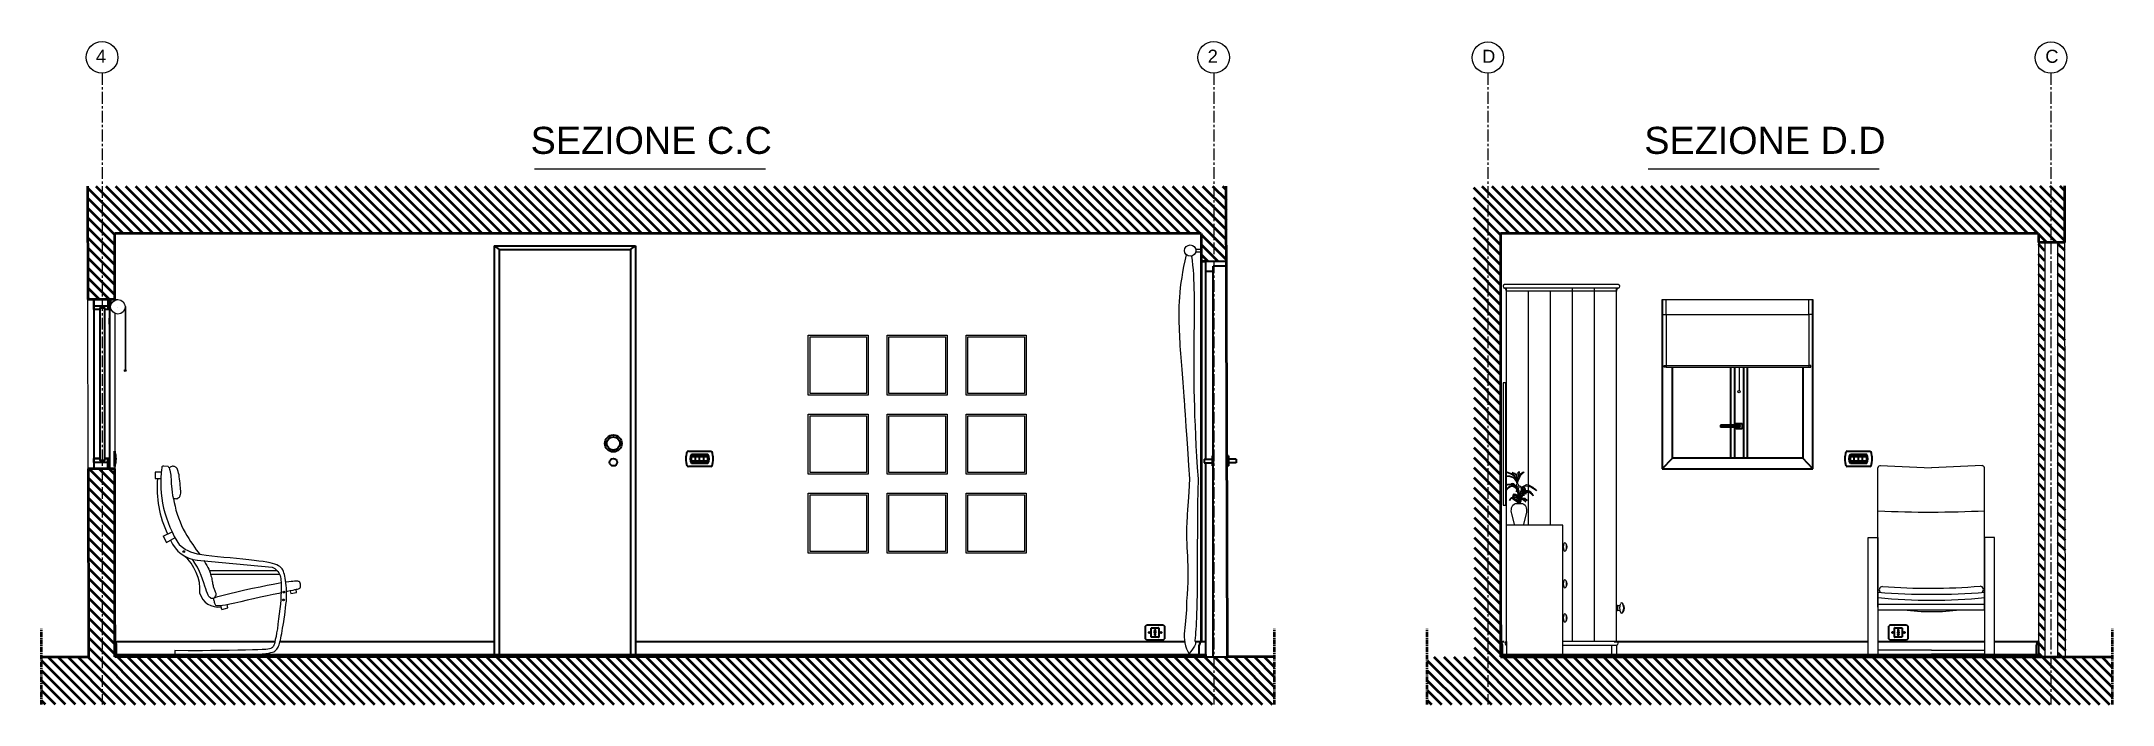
# Model space of a CAD drawing. Header units: inches. Extents: x 5820 to 9019, y 1381 to 2716.
# Drawn here: x 7918 to 9019, y 2363 to 2716 of the extents above; entities that cross this region are included whole.
import ezdxf

# ---------------------------------------------------------------- set-up
doc = ezdxf.new("R2010")
doc.units = ezdxf.units.IN
doc.header["$MEASUREMENT"] = 0
doc.linetypes.add('CENTERX2', pattern=[4, 2.5, -0.5, 0.5, -0.5])
for name, color, linetype, lineweight in [('A-DOOR-FULL', 4, 'Continuous', 25), ('A-FURN', 9, 'Continuous', 18), ('A-GLAZ-FULL', 140, 'Continuous', 25), ('A-WALL-FULL', 7, 'Continuous', 35), ('G-ANNO-DIM', 3, 'Continuous', 18)]:
    doc.layers.add(name, color=color, linetype=linetype, lineweight=lineweight)
doc.layers.add('ACCESSORI', color=2, linetype='Continuous')
doc.layers.add('PAVIMENTAZIONE', color=1, linetype='Continuous')
doc.styles.add('ARIAL', font='Arial.ttf')
doc.styles.add('underline', font='Arial.ttf')

msp = doc.modelspace()

# ---------------------------------------------------------------- texts
at = {"layer": 'G-ANNO-DIM', "style": 'underline'}
for s, p in [('SEZIONE C.C', (8178, 2655.8)), ('SEZIONE D.D', (8770.3, 2655.8))]:
    msp.add_text(s, height=14.381, dxfattribs=at).set_placement(p)
at = {"layer": 'G-ANNO-DIM', "linetype": 'CENTERX2', "ltscale": 5, "style": 'ARIAL'}
for tag, p, height in [('4', (7946.8, 2704.2), 6.99), ('2', (8538.1, 2704.2), 6.99), ('D', (8684.1, 2704.2), 6.93), ('C', (8983.6, 2704.2), 6.93)]:
    msp.add_attdef(tag, p, '', height=height, dxfattribs=at)

# ---------------------------------------------------------------- hatches: boundary and pattern name
at = {"layer": 'A-WALL-FULL', "true_color": 0xc7c8ca}
h = msp.add_hatch(dxfattribs=at)
h.set_pattern_fill('ANSI31', color=9, scale=30, angle=270)
h.paths.add_polyline_path([(7942.5, 2578.4), (7956.8, 2578.4), (7956.8, 2613.4), (8534.6, 2613.4), (8548.1, 2613.4), (8548, 2638.7), (7942.4, 2638.7)])
h.paths.add_polyline_path([(7956.8, 2488.4), (7942.6, 2488.4), (7942.8, 2388.4), (7917.8, 2388.4), (7917.8, 2363.1), (8573.6, 2363.1), (8573.6, 2388.4), (8548.6, 2388.4), (8537.1, 2388.4), (7956.8, 2388.4)])
h = msp.add_hatch(dxfattribs=at)
h.set_pattern_fill('ANSI31', color=9, scale=30, angle=90)
h.paths.add_polyline_path([(8679.9, 2388.4), (8654.9, 2388.4), (8654.9, 2363.1), (9019.4, 2363.1), (9019.4, 2388.4), (8994.4, 2388.4), (8993.9, 2638.7), (8679.4, 2638.7)])
h.paths.add_polyline_path([(8693.9, 2613.4), (8979.9, 2613.4), (8979.9, 2388.4), (8693.9, 2388.4)], flags=16)
h.paths.add_polyline_path([(8695.2, 2534.1), (8696.7, 2534.1), (8696.7, 2484.1), (8697, 2484.3), (8697, 2582.9, 0.245691), (8696, 2584.4, -0.822183), (8696, 2586.4), (8756.5, 2586.4, -0.822185), (8756.5, 2584.4, 0.170419), (8755.6, 2583.4), (8755.6, 2415.9), (8756.1, 2415.9, 0.145458), (8757.3, 2415.9, -0.029005), (8757.5, 2416.5, -0.834643), (8759, 2416.5, -0.358205), (8759, 2412.4, -0.823859), (8757.5, 2412.4, -0.027569), (8757.3, 2413, 0.144559), (8756.1, 2413), (8756.1, 2413), (8755.6, 2413), (8755.6, 2396.7, -0.822183), (8755.6, 2394.7), (8727, 2394.7), (8727, 2389.7), (8697, 2389.7), (8697, 2394.7, -0.806054), (8697, 2396.7), (8697, 2479.6), (8696.7, 2479.4), (8696.7, 2469.1), (8695.2, 2469.1)], flags=0)
edge = h.paths.add_edge_path(flags=0)
edge.add_line((8708.7, 2582.9), (8743.9, 2582.9))
edge.add_line((8743.9, 2582.9), (8743.9, 2411.3))
edge.add_line((8743.9, 2411.3), (8743.9, 2396.7))
edge.add_line((8743.9, 2396.7), (8732.2, 2396.7))
edge.add_line((8732.2, 2396.7), (8732.2, 2582.9))
edge.add_line((8732.2, 2582.9), (8720.4, 2582.9))
edge.add_line((8720.4, 2582.9), (8720.4, 2458.4))
edge.add_line((8720.4, 2458.4), (8701.3, 2458.4))
edge.add_line((8701.3, 2458.4), (8699.8, 2464.5))
edge.add_ellipse((8705.9, 2466.1), major_axis=(4.46, 4.46), ratio=1, start_angle=121.315, end_angle=149.7868, ccw=False)
edge.add_ellipse((8703.1, 2466.8), major_axis=(-2.45, 2.45), ratio=1, start_angle=-21.1645, end_angle=30.8632, ccw=False)
edge.add_line((8701.7, 2470), (8703, 2470))
edge.add_line((8703, 2470), (8702.8, 2470.7))
edge.add_line((8702.8, 2470.7), (8701.7, 2471.5))
edge.add_line((8701.7, 2471.5), (8699.9, 2472.9))
edge.add_line((8699.9, 2472.9), (8699.4, 2472.6))
edge.add_line((8699.4, 2472.6), (8698.6, 2471.6))
edge.add_line((8698.6, 2471.6), (8699.5, 2472.9))
edge.add_line((8699.5, 2472.9), (8700.7, 2473.4))
edge.add_line((8700.7, 2473.4), (8702.2, 2473.4))
edge.add_line((8702.2, 2473.4), (8702.2, 2473.4))
edge.add_line((8702.2, 2473.4), (8702.5, 2473.4))
edge.add_line((8702.5, 2473.4), (8703.1, 2473.1))
edge.add_line((8703.1, 2473.1), (8702.8, 2473.6))
edge.add_line((8702.8, 2473.6), (8701.9, 2474.2))
edge.add_line((8701.9, 2474.2), (8701.3, 2474.3))
edge.add_line((8701.3, 2474.3), (8700.9, 2473.9))
edge.add_line((8700.9, 2473.9), (8700.4, 2473.7))
edge.add_line((8700.4, 2473.7), (8700.6, 2474.4))
edge.add_line((8700.6, 2474.4), (8701.1, 2475.1))
edge.add_line((8701.1, 2475.1), (8701.8, 2474.9))
edge.add_line((8701.8, 2474.9), (8702.6, 2474.5))
edge.add_line((8702.6, 2474.5), (8703, 2474.5))
edge.add_line((8703, 2474.5), (8703.4, 2474.4))
edge.add_line((8703.4, 2474.4), (8703.3, 2475))
edge.add_line((8703.3, 2475), (8702.9, 2476.4))
edge.add_line((8702.9, 2476.4), (8702.6, 2476.8))
edge.add_line((8702.6, 2476.8), (8702.2, 2476.1))
edge.add_line((8702.2, 2476.1), (8702.3, 2476.4))
edge.add_line((8702.3, 2476.4), (8702.3, 2477.4))
edge.add_line((8702.3, 2477.4), (8702.5, 2478.1))
edge.add_line((8702.5, 2478.1), (8702.3, 2478.9))
edge.add_line((8702.3, 2478.9), (8702.2, 2479.5))
edge.add_line((8702.2, 2479.5), (8702.4, 2480.2))
edge.add_line((8702.4, 2480.2), (8702.7, 2480.5))
edge.add_line((8702.7, 2480.5), (8703, 2480.4))
edge.add_line((8703, 2480.4), (8703.3, 2480.3))
edge.add_line((8703.3, 2480.3), (8703.4, 2479.9))
edge.add_line((8703.4, 2479.9), (8703.4, 2479.4))
edge.add_line((8703.4, 2479.4), (8703, 2479.1))
edge.add_line((8703, 2479.1), (8702.5, 2478.2))
edge.add_line((8702.5, 2478.2), (8702.3, 2477.4))
edge.add_line((8702.3, 2477.4), (8702.3, 2476.4))
edge.add_line((8702.3, 2476.4), (8702.2, 2476.1))
edge.add_line((8702.2, 2476.1), (8702.7, 2477))
edge.add_line((8702.7, 2477), (8703.4, 2478))
edge.add_line((8703.4, 2478), (8703.8, 2478.7))
edge.add_line((8703.8, 2478.7), (8704, 2479))
edge.add_line((8704, 2479), (8704.4, 2478.9))
edge.add_line((8704.4, 2478.9), (8704.6, 2478.5))
edge.add_line((8704.6, 2478.5), (8704.9, 2477.8))
edge.add_line((8704.9, 2477.8), (8704.8, 2477))
edge.add_line((8704.8, 2477), (8704.4, 2475.6))
edge.add_line((8704.4, 2475.6), (8704.5, 2475.7))
edge.add_line((8704.5, 2475.7), (8704.8, 2476.5))
edge.add_line((8704.8, 2476.5), (8704.8, 2476.5))
edge.add_line((8704.8, 2476.5), (8704.8, 2476.5))
edge.add_line((8704.8, 2476.5), (8705, 2476.9))
edge.add_line((8705, 2476.9), (8705.1, 2477))
edge.add_line((8705.1, 2477), (8705.2, 2477.2))
edge.add_line((8705.2, 2477.2), (8705.4, 2478))
edge.add_line((8705.4, 2478), (8705.2, 2478.6))
edge.add_line((8705.2, 2478.6), (8705.2, 2479))
edge.add_line((8705.2, 2479), (8705.6, 2478.9))
edge.add_line((8705.6, 2478.9), (8706.4, 2479.4))
edge.add_line((8706.4, 2479.4), (8707.6, 2480.1))
edge.add_line((8707.6, 2480.1), (8708.7, 2479.9))
edge.add_line((8708.7, 2479.9), (8708.7, 2582.9))
h.paths.add_polyline_path([(8705, 2472.4), (8705.8, 2472.7), (8706.7, 2472.6), (8708, 2471.5), (8707.2, 2472.1), (8706.3, 2472.5), (8705, 2472.4), (8705, 2472.4), (8706, 2472.2), (8706.8, 2471.8), (8707.3, 2470.7), (8706.4, 2471.6), (8705.5, 2472.2), (8704.8, 2472.3), (8704.9, 2472.4), (8704.9, 2472.4)], flags=0)
h.paths.add_polyline_path([(8709.7, 2475.9), (8709.7, 2475.9), (8709.8, 2475.9)], flags=0)
h.paths.add_polyline_path([(8728.7, 2448.5, -0.358205), (8728.7, 2445.2, -0.823859), (8727.6, 2445.2, -0.18089), (8727.6, 2448.6, -0.834643)], flags=0)
h.paths.add_polyline_path([(8780.9, 2542.4), (8780.9, 2543.4), (8781.9, 2543.4), (8781.9, 2570.4), (8779.9, 2570.4), (8779.9, 2578.4), (8859.9, 2578.4), (8859.9, 2570.4), (8857.9, 2570.4), (8857.9, 2543.4), (8858.9, 2543.4), (8858.9, 2542.4), (8857.9, 2542.4), (8820.7, 2542.4), (8820.7, 2530, -0.414214), (8821.3, 2529.4, -1), (8820.1, 2529.4, -0.414214), (8820.7, 2530), (8820.7, 2542.4), (8781.9, 2542.4)], flags=0)
h.paths.add_polyline_path([(8728.7, 2428.9, -0.358205), (8728.7, 2425.6, -0.823859), (8727.5, 2425.6, -0.18089), (8727.5, 2428.9, -0.834643)], flags=0)
h.paths.add_polyline_path([(8728.7, 2410.8, -0.358205), (8728.7, 2407.5, -0.823859), (8727.5, 2407.5, -0.18089), (8727.6, 2410.8, -0.834643)], flags=0)
h.paths.add_polyline_path([(8894.6, 2489, -0.399411), (8896.2, 2490), (8923, 2489), (8949.8, 2490, -0.399411), (8951.3, 2489), (8951.3, 2451.9), (8956.6, 2451.9), (8956.6, 2389.7), (8951.3, 2389.7), (8951.3, 2389.8), (8923, 2389.8), (8894.6, 2389.8), (8894.6, 2389.7), (8889.4, 2389.7), (8889.4, 2451.9), (8894.6, 2451.9)], flags=0)
h.paths.add_polyline_path([(8897, 2425.8, 0.040847), (8949, 2426, -0.672224), (8950, 2422.7, -0.018851), (8923, 2421.7, -0.01885), (8896, 2422.7, -0.712478)], flags=0)
h.paths.add_polyline_path([(8894.6, 2416.2), (8951.3, 2416.2), (8951.3, 2413.4), (8938.2, 2413.4, -0.061076), (8908.2, 2413.4), (8894.6, 2413.4)], flags=0)
h.paths.add_polyline_path([(8983.4, 2608.7), (8990.3, 2608.7), (8990.3, 2388.4), (8983.4, 2388.4)], flags=16)
h = msp.add_hatch(dxfattribs=at)
h.set_pattern_fill('ANSI31', color=9, scale=30, angle=270)
h.paths.add_polyline_path([(8548.1, 2613.4), (8534.6, 2613.4), (8534.6, 2598.7), (8548.1, 2598.7)])

# ---------------------------------------------------------------- linework, layer by layer
at = {"layer": 'A-DOOR-FULL'}
for p, q in [((8158.6, 2607), (8158.6, 2389.7)), ((8158.6, 2607), (8158.6, 2389.7)), ((8158.6, 2607), (8161.2, 2605)), ((8158.6, 2607), (8233.7, 2607)), ((8161.2, 2605), (8161.2, 2389.7)), ((8161.2, 2605), (8231.1, 2605)), ((8231.1, 2605), (8233.7, 2607)), ((8231.1, 2605), (8231.1, 2389.7)), ((8233.7, 2607), (8233.7, 2389.7)), ((8233.7, 2607), (8233.7, 2389.7)), ((8537.1, 2593.2), (8537.1, 2598.7)), ((8537.1, 2598.7), (8548.1, 2598.7)), ((8541.1, 2593.2), (8537.1, 2593.2)), ((8548.1, 2596.2), (8541.1, 2596.2)), ((8541.1, 2596.2), (8541.1, 2593.2))]:
    msp.add_line(p, q, dxfattribs=at)
for points in [[(8537.1, 2598.7), (8548.1, 2598.7)], [(8537.1, 2388.4), (8548.6, 2388.4), (8548.1, 2598.7)], [(8537.1, 2493.6), (8537.1, 2598.7)], [(8541.1, 2388.4), (8541.1, 2596.2)], [(8537.1, 2388.4), (8537.1, 2491.6)]]:
    msp.add_lwpolyline(points, dxfattribs=at)
at = {"layer": 'A-FURN'}
for p, q in [((8979.9, 2608.7), (8979.9, 2388.4)), ((8983.4, 2608.7), (8983.4, 2388.4)), ((8990.3, 2388.4), (8990.3, 2608.7)), ((8994.4, 2388.4), (8994, 2608.7)), ((7942.6, 2488.4), (7942.5, 2578.4)), ((8756.6, 2586.4), (8696, 2586.4)), ((8756.6, 2584.4), (8696, 2584.4)), ((8697, 2396.7), (8697, 2584.2)), ((8755.6, 2582.9), (8697, 2582.9)), ((8708.7, 2458.4), (8708.7, 2582.9)), ((8720.4, 2458.4), (8720.4, 2582.9)), ((8732.2, 2396.7), (8732.2, 2584.2)), ((8743.9, 2411.3), (8743.9, 2584.2)), ((8755.6, 2396.7), (8755.6, 2584.2)), ((7956.8, 2571.1), (7956.8, 2488.4)), ((8326.6, 2528.5), (8326.6, 2558.5)), ((8326.6, 2558.5), (8356.6, 2558.5)), ((8356.6, 2558.5), (8356.6, 2528.5)), ((8368.6, 2528.5), (8368.6, 2558.5)), ((8368.6, 2558.5), (8398.6, 2558.5)), ((8398.6, 2558.5), (8398.6, 2528.5)), ((8410.6, 2528.5), (8410.6, 2558.5)), ((8410.6, 2558.5), (8440.6, 2558.5)), ((8440.6, 2558.5), (8440.6, 2528.5)), ((8696.7, 2534.1), (8695.2, 2534.1)), ((8695.2, 2534.1), (8695.2, 2469.1)), ((8696.7, 2469.1), (8696.7, 2534.1)), ((8356.6, 2528.5), (8326.6, 2528.5)), ((8398.6, 2528.5), (8368.6, 2528.5)), ((8440.6, 2528.5), (8410.6, 2528.5)), ((8326.6, 2486.5), (8326.6, 2516.5)), ((8326.6, 2516.5), (8356.6, 2516.5)), ((8356.6, 2516.5), (8356.6, 2486.5)), ((8368.6, 2486.5), (8368.6, 2516.5)), ((8368.6, 2516.5), (8398.6, 2516.5)), ((8398.6, 2516.5), (8398.6, 2486.5)), ((8410.6, 2486.5), (8410.6, 2516.5)), ((8410.6, 2516.5), (8440.6, 2516.5)), ((8440.6, 2516.5), (8440.6, 2486.5)), ((8356.6, 2486.5), (8326.6, 2486.5)), ((8398.6, 2486.5), (8368.6, 2486.5)), ((8440.6, 2486.5), (8410.6, 2486.5)), ((8326.6, 2444.5), (8326.6, 2474.5)), ((8326.6, 2474.5), (8356.6, 2474.5)), ((8356.6, 2474.5), (8356.6, 2444.5)), ((8368.6, 2444.5), (8368.6, 2474.5)), ((8368.6, 2474.5), (8398.6, 2474.5)), ((8398.6, 2474.5), (8398.6, 2444.5)), ((8410.6, 2444.5), (8410.6, 2474.5)), ((8410.6, 2474.5), (8440.6, 2474.5)), ((8440.6, 2474.5), (8440.6, 2444.5)), ((8695.2, 2469.1), (8696.7, 2469.1)), ((8701.7, 2470), (8705.6, 2470)), ((8727, 2458.4), (8697, 2458.4)), ((8701.4, 2458.2), (8699.8, 2464.5)), ((8707.5, 2464.5), (8705.9, 2458.2)), ((8727, 2389.7), (8727, 2458.4)), ((7982.5, 2452.6), (7987.3, 2454.9)), ((7982.5, 2452.6), (7984.4, 2449.3)), ((7984.4, 2449.3), (7988.9, 2451.9)), ((7992.9, 2446.6), (7991.3, 2447.8)), ((7994.3, 2445.6), (7992.9, 2446.6)), ((7995.8, 2444.8), (7994.3, 2445.6)), ((7997.3, 2444.1), (7995.8, 2444.8)), ((7999, 2443.5), (7997.3, 2444.1)), ((8000.9, 2443.1), (7999, 2443.5)), ((8000.7, 2439.9), (8040.6, 2436.2)), ((8003.1, 2442.7), (8000.9, 2443.1)), ((8005.5, 2442.3), (8003.1, 2442.7)), ((8008.4, 2442), (8005.5, 2442.3)), ((8011.5, 2441.7), (8008.4, 2442)), ((8014.8, 2441.3), (8011.5, 2441.7)), ((8018.2, 2441), (8014.8, 2441.3)), ((8021.6, 2440.7), (8018.2, 2441)), ((8024.9, 2440.3), (8021.6, 2440.7)), ((8028.1, 2440), (8024.9, 2440.3)), ((8030.9, 2439.7), (8028.1, 2440)), ((8033.5, 2439.4), (8030.9, 2439.7)), ((8035.7, 2439.1), (8033.5, 2439.4)), ((8037.7, 2438.8), (8035.7, 2439.1)), ((8039.4, 2438.4), (8037.7, 2438.8)), ((8040.8, 2438.1), (8039.4, 2438.4)), ((8040.6, 2436.2), (8041.9, 2435.4)), ((8042, 2437.7), (8040.8, 2438.1)), ((8041.9, 2435.4), (8042.8, 2434.6)), ((8043, 2437.3), (8042, 2437.7)), ((8042.8, 2434.6), (8043.6, 2433.9)), ((8043.9, 2436.9), (8043, 2437.3)), ((8044.6, 2436.4), (8043.9, 2436.9)), ((8045.2, 2435.9), (8044.6, 2436.4)), ((8045.8, 2435.3), (8045.2, 2435.9)), ((8046.2, 2434.7), (8045.8, 2435.3)), ((8046.5, 2433.9), (8046.2, 2434.7)), ((8356.6, 2444.5), (8326.6, 2444.5)), ((8398.6, 2444.5), (8368.6, 2444.5)), ((8440.6, 2444.5), (8410.6, 2444.5)), ((8043.3, 2434.2), (8007.1, 2434.2)), ((8044.6, 2432.2), (8007.9, 2432.2)), ((8043.6, 2433.9), (8044.1, 2433.2)), ((8044.1, 2433.2), (8044.5, 2432.4)), ((8044.5, 2432.4), (8044.8, 2431.7)), ((8044.8, 2431.7), (8045, 2430.9)), ((8045, 2430.9), (8045.1, 2430.1)), ((8045.1, 2430.1), (8045.2, 2429.2)), ((8045.2, 2429.2), (8045.3, 2428.2)), ((8045.3, 2428.2), (8045.4, 2427.1)), ((8045.4, 2424.4), (8045.3, 2422.8)), ((8045.4, 2427.1), (8045.4, 2425.8)), ((8045.4, 2425.8), (8045.4, 2424.4)), ((8046.8, 2433.1), (8046.5, 2433.9)), ((8047.1, 2432.3), (8046.8, 2433.1)), ((8047.3, 2431.3), (8047.1, 2432.3)), ((8047.5, 2430.2), (8047.3, 2431.3)), ((8047.7, 2429), (8047.5, 2430.2)), ((8047.9, 2427.7), (8047.7, 2429)), ((8048, 2426.3), (8047.9, 2427.7)), ((8048.1, 2424.9), (8048, 2426.3)), ((8048.2, 2423.3), (8048.1, 2424.9)), ((8044.6, 2413.9), (8044.3, 2411.3)), ((8044.9, 2416.5), (8044.6, 2413.9)), ((8045.1, 2418.8), (8044.9, 2416.5)), ((8045.2, 2420.9), (8045.1, 2418.8)), ((8045.3, 2422.8), (8045.2, 2420.9)), ((8047.2, 2410.6), (8047.5, 2412.5)), ((8047.5, 2412.5), (8047.7, 2414.4)), ((8047.7, 2414.4), (8047.9, 2416.2)), ((8047.9, 2416.2), (8048.1, 2418.1)), ((8048.1, 2418.1), (8048.2, 2419.9)), ((8048.2, 2421.6), (8048.2, 2423.3)), ((8048.2, 2419.9), (8048.2, 2421.6)), ((8043.3, 2403.4), (8042.9, 2401.2)), ((8043.6, 2405.9), (8043.3, 2403.4)), ((8044, 2408.6), (8043.6, 2405.9)), ((8044.3, 2411.3), (8044, 2408.6)), ((8045.6, 2400.8), (8045.8, 2402.2)), ((8045.8, 2402.2), (8046.1, 2403.7)), ((8046.1, 2403.7), (8046.4, 2405.3)), ((8046.4, 2405.3), (8046.7, 2407)), ((8046.7, 2407), (8046.9, 2408.7)), ((8046.9, 2408.7), (8047.2, 2410.6)), ((8743.9, 2396.7), (8743.9, 2411.3)), ((7988.7, 2391.8), (7988.7, 2389.7)), ((7995.8, 2391.7), (7988.7, 2391.8)), ((7999.3, 2391.6), (7995.8, 2391.7)), ((8003.5, 2391.7), (7999.3, 2391.6)), ((8008, 2391.8), (8003.5, 2391.7)), ((8012.8, 2391.8), (8008, 2391.8)), ((8017.6, 2391.9), (8012.8, 2391.8)), ((8022.2, 2392), (8017.6, 2391.9)), ((8026.4, 2392), (8022.2, 2392)), ((8030.1, 2392.1), (8026.4, 2392)), ((8033, 2392.2), (8030.1, 2392.1)), ((8035.3, 2392.3), (8033, 2392.2)), ((8037.1, 2392.4), (8035.3, 2392.3)), ((8038.3, 2392.6), (8037.1, 2392.4)), ((8037.1, 2390.3), (8038.7, 2390.5)), ((8039.2, 2392.7), (8038.3, 2392.6)), ((8038.7, 2390.5), (8039.9, 2390.7)), ((8039.8, 2392.9), (8039.2, 2392.7)), ((8040.1, 2393.1), (8039.8, 2392.9)), ((8039.9, 2390.7), (8040.7, 2391)), ((8040.4, 2393.3), (8040.1, 2393.1)), ((8040.7, 2393.5), (8040.4, 2393.3)), ((8040.9, 2393.8), (8040.7, 2393.5)), ((8040.7, 2391), (8041.4, 2391.2)), ((8041.2, 2394.1), (8040.9, 2393.8)), ((8041.4, 2394.7), (8041.2, 2394.1)), ((8041.7, 2395.4), (8041.4, 2394.7)), ((8041.4, 2391.2), (8041.9, 2391.5)), ((8042, 2396.3), (8041.7, 2395.4)), ((8041.9, 2391.5), (8042.4, 2391.9)), ((8042.2, 2397.6), (8042, 2396.3)), ((8042.6, 2399.2), (8042.2, 2397.6)), ((8042.4, 2391.9), (8042.7, 2392.2)), ((8042.9, 2401.2), (8042.6, 2399.2)), ((8042.7, 2392.2), (8043.1, 2392.6)), ((8043.1, 2392.6), (8043.4, 2393.1)), ((8043.4, 2393.1), (8043.7, 2393.6)), ((8043.7, 2393.6), (8043.9, 2394.1)), ((8043.9, 2394.1), (8044.2, 2394.8)), ((8044.2, 2394.8), (8044.4, 2395.6)), ((8044.4, 2395.6), (8044.6, 2396.4)), ((8044.6, 2396.4), (8044.9, 2397.4)), ((8044.9, 2397.4), (8045.1, 2398.4)), ((8045.1, 2398.4), (8045.3, 2399.6)), ((8045.3, 2399.6), (8045.6, 2400.8)), ((8697, 2396.7), (8697, 2389.7)), ((8697, 2394.7), (8697, 2389.7)), ((8755.6, 2396.7), (8727, 2396.7)), ((8727, 2394.7), (8755.6, 2394.7)), ((8755.6, 2396.7), (8743.9, 2396.7)), ((8753.1, 2389.7), (8753.1, 2394.7)), ((8755.6, 2394.7), (8755.6, 2389.7)), ((8923, 2392), (8894.6, 2392)), ((8923, 2392), (8951.3, 2392)), ((8027.9, 2389.7), (8029.5, 2389.7)), ((8029.5, 2389.7), (8032.6, 2389.9)), ((8032.6, 2389.9), (8035.2, 2390.1)), ((8035.2, 2390.1), (8037.1, 2390.3)), ((8697, 2389.7), (8727, 2389.7)), ((8894.6, 2389.8), (8923, 2389.8)), ((8951.3, 2389.8), (8923, 2389.8))]:
    msp.add_line(p, q, dxfattribs=at)
at = {"layer": 'A-FURN', "color": 5}
for p, q in [((7954.8, 2578.4), (7954.8, 2575.7)), ((7956.8, 2578.4), (7958.2, 2578.4)), ((8859.9, 2578.4), (8859.9, 2570.4)), ((7962.5, 2574.5), (7962.3, 2575.3)), ((7962.3, 2574.2), (7962.3, 2541.1)), ((7962.5, 2574.6), (7962.5, 2541.1))]:
    msp.add_line(p, q, dxfattribs=at)
for points in [[(8531.7, 2605.1), (8534.6, 2605.1)], [(8534.6, 2603.6), (8531.7, 2603.6)], [(8779.9, 2578.4), (8859.9, 2578.4)], [(8779.9, 2578.4), (8779.9, 2570.4), (8857.9, 2570.4)], [(8779.9, 2570.4), (8781.9, 2570.4), (8781.9, 2578.4)], [(8859.9, 2570.4), (8857.9, 2570.4), (8857.9, 2578.4)], [(8781.9, 2570.4), (8781.9, 2543.4), (8857.9, 2543.4), (8857.9, 2543.4)], [(8857.9, 2570.4), (8857.9, 2543.4)], [(8781.9, 2543.4), (8781.9, 2542.4), (8780.9, 2542.4), (8780.9, 2543.4), (8781.9, 2543.4)], [(8781.9, 2542.4), (8857.9, 2542.4)], [(8820.7, 2542.4), (8820.7, 2530)], [(8857.9, 2543.4), (8857.9, 2542.4), (8858.9, 2542.4), (8858.9, 2543.4), (8857.9, 2543.4)]]:
    msp.add_lwpolyline(points, dxfattribs=at)
at = {"layer": 'A-FURN'}
for points in [[(8779.9, 2578.4), (8859.9, 2578.4)], [(8357.6, 2559.5), (8357.6, 2527.5), (8325.6, 2527.5), (8325.6, 2559.5), (8357.6, 2559.5)], [(8399.6, 2559.5), (8399.6, 2527.5), (8367.6, 2527.5), (8367.6, 2559.5), (8399.6, 2559.5)], [(8441.6, 2559.5), (8441.6, 2527.5), (8409.6, 2527.5), (8409.6, 2559.5), (8441.6, 2559.5)], [(8357.6, 2517.5), (8357.6, 2485.5), (8325.6, 2485.5), (8325.6, 2517.5), (8357.6, 2517.5)], [(8399.6, 2517.5), (8399.6, 2485.5), (8367.6, 2485.5), (8367.6, 2517.5), (8399.6, 2517.5)], [(8441.6, 2517.5), (8441.6, 2485.5), (8409.6, 2485.5), (8409.6, 2517.5), (8441.6, 2517.5)], [(7982.8, 2489.9), (7985.1, 2489.8)], [(7985.1, 2489.8), (7985.3, 2489.7), (7985.5, 2489.3), (7985.8, 2488.9), (7986, 2488.3), (7986.2, 2487.6), (7986.3, 2486.8), (7986.5, 2485.9), (7986.6, 2485), (7986.7, 2484), (7986.8, 2482.9), (7986.8, 2481.7), (7986.9, 2480.4), (7987, 2479.1), (7987.2, 2477.6), (7987.4, 2476), (7987.6, 2474.3), (7988, 2472.5), (7988.4, 2470.5), (7988.9, 2468.5), (7989.4, 2466.4), (7990.1, 2464.3), (7990.8, 2462.3), (7991.6, 2460.2), (7992.4, 2458.3), (7993.3, 2456.4), (7994.3, 2454.6), (7995.2, 2452.9), (7996.2, 2451.3), (7997.2, 2449.7), (7998.3, 2448.2), (7999.3, 2446.8), (8000.2, 2445.4), (8001.2, 2444.1), (8002, 2442.9)], [(7987.9, 2473), (7988.4, 2472.7), (7989, 2472.6), (7989.5, 2472.5), (7989.9, 2472.6), (7990.3, 2472.7), (7990.6, 2472.9), (7990.9, 2473.1), (7991.2, 2473.4), (7991.4, 2473.7), (7991.6, 2474), (7991.7, 2474.4), (7991.8, 2474.8), (7991.9, 2475.4), (7991.9, 2476), (7991.9, 2476.7), (7991.8, 2477.5), (7991.8, 2478.5), (7991.7, 2479.6), (7991.6, 2480.7), (7991.5, 2481.9), (7991.3, 2483), (7991.1, 2484.1), (7991, 2485.2), (7990.8, 2486.1), (7990.6, 2486.9), (7990.4, 2487.5), (7990.2, 2488.1), (7990, 2488.5), (7989.7, 2488.9), (7989.5, 2489.1), (7989.2, 2489.3), (7988.9, 2489.5), (7988.6, 2489.6), (7988.3, 2489.7), (7987.9, 2489.8), (7987.5, 2489.8), (7987.1, 2489.7), (7986.7, 2489.5), (7986.3, 2489.2), (7985.8, 2488.8)], [(8895.8, 2490.1), (8923, 2489)], [(8950.1, 2490.1), (8923, 2489)], [(7981.6, 2486.6), (7981.6, 2486.6), (7978.3, 2486.6), (7978.3, 2483.3), (7981.4, 2483.3)], [(7986.4, 2486.4), (7986.4, 2486.4)], [(8702.4, 2478), (8702.2, 2479), (8701.5, 2479.9), (8700.9, 2480.5), (8700.4, 2480.6), (8699.6, 2480.5), (8699.2, 2480.1), (8699.5, 2480), (8700, 2480.4), (8700.4, 2480.3), (8700.8, 2479.6), (8701.3, 2479.2), (8701.7, 2478.8), (8702.3, 2478.1), (8701.1, 2479.2), (8700.4, 2479.7), (8699.3, 2480.1), (8698.4, 2480), (8697.7, 2480), (8696.8, 2479.5), (8698, 2480), (8698.8, 2480), (8700.2, 2479.5), (8700.9, 2479), (8701.6, 2478.4), (8702.5, 2477.8), (8700.6, 2479), (8699.7, 2479.2), (8698.4, 2479), (8697.9, 2478.5), (8697, 2477.2), (8697.7, 2478.1), (8698.7, 2478.7), (8699.7, 2479.1), (8700.5, 2479), (8701.6, 2478.4), (8702, 2478.1), (8702.4, 2477.6)], [(8703.3, 2470), (8703.3, 2471.2), (8703.3, 2472), (8703, 2472.9), (8702.2, 2473.4), (8700.7, 2473.4), (8699.5, 2472.9), (8698.6, 2471.6), (8699.4, 2472.6), (8700.4, 2473.2), (8701.5, 2473.3), (8702.5, 2473.4), (8703, 2473.1), (8703.2, 2472.8), (8702.8, 2473.6), (8701.9, 2474.2), (8701.3, 2474.3), (8700.9, 2473.9), (8700.4, 2473.7), (8700.6, 2474.4), (8701.1, 2475.1), (8701.8, 2474.9), (8702.6, 2474.5), (8703, 2474.5), (8703.2, 2474.5), (8703.4, 2473.8), (8703.6, 2473.3), (8703.6, 2472.9), (8703.6, 2471.3), (8703.6, 2470.2), (8703.8, 2471.4), (8704, 2472.3), (8704.1, 2473.4), (8704.5, 2473.8), (8704.6, 2475.5), (8704.8, 2476.5), (8705.4, 2476), (8706, 2475), (8706.3, 2474.1), (8706.4, 2475), (8706.1, 2476.2), (8705.7, 2476.7), (8705.1, 2476.9), (8705.2, 2477.2), (8705.5, 2478), (8705.2, 2478.6), (8705.2, 2479), (8705.7, 2478.8), (8706.2, 2478.9), (8706.5, 2478.8), (8706.9, 2477.8), (8707.2, 2476.5), (8707.3, 2474.9), (8706.8, 2475.7), (8706.1, 2476.7), (8705.5, 2477.8), (8705.2, 2478.6), (8705.2, 2479)], [(8703.4, 2479.4), (8703.4, 2479.9), (8703.3, 2480.3), (8703, 2480.4), (8702.7, 2480.5), (8702.4, 2480.2), (8702.2, 2479.5), (8702.3, 2478.9), (8702.5, 2478.1)], [(8704.9, 2478.2), (8704.7, 2478.9), (8704.3, 2479.2), (8703.5, 2479.4), (8703, 2479.1), (8702.5, 2478.2), (8702.3, 2477.4), (8702.3, 2476.4), (8702.2, 2476.1), (8702.7, 2477), (8703.4, 2478), (8703.8, 2478.7), (8704, 2479), (8704.4, 2478.9), (8704.6, 2478.5), (8704.9, 2477.8), (8704.8, 2477), (8704.4, 2475.6)], [(8705.6, 2478.9), (8706.4, 2479.4), (8707.6, 2480.1), (8709.1, 2479.8), (8709.9, 2479.2), (8711, 2478.6), (8712.2, 2477.6), (8712.9, 2476.7), (8711.4, 2477.8), (8710, 2478.6), (8708.8, 2479), (8707.4, 2479.2), (8706.6, 2479.1), (8705.9, 2478.9)], [(8705.7, 2478.8), (8706.2, 2477.7), (8706.6, 2476.7), (8707.2, 2475.4)], [(8894.6, 2414.8), (8894.6, 2489)], [(8951.3, 2414.8), (8951.3, 2489)], [(8357.6, 2475.5), (8357.6, 2443.5), (8325.6, 2443.5), (8325.6, 2475.5), (8357.6, 2475.5)], [(8399.6, 2475.5), (8399.6, 2443.5), (8367.6, 2443.5), (8367.6, 2475.5), (8399.6, 2475.5)], [(8441.6, 2475.5), (8441.6, 2443.5), (8409.6, 2443.5), (8409.6, 2475.5), (8441.6, 2475.5)], [(8703, 2470), (8702.8, 2470.7), (8701.7, 2471.5), (8700, 2472.8), (8701.5, 2471.8), (8702.8, 2470.8), (8701.7, 2472.3), (8700.8, 2473.3), (8702.2, 2471.6), (8702.9, 2470.8), (8702.3, 2472.1), (8702.3, 2472.3), (8702.6, 2472.8), (8702.9, 2472.6), (8703.2, 2471.8), (8703.2, 2471.3), (8703.2, 2470.2), (8703.2, 2470)], [(8703.5, 2472.3), (8703, 2474.1), (8702.4, 2474.2), (8701.5, 2474.7), (8700.9, 2474.5)], [(8703.5, 2473.5), (8703.3, 2475), (8702.9, 2476.4), (8702.6, 2476.8)], [(8703.9, 2473.7), (8703.5, 2475.5), (8703.1, 2476.7), (8702.8, 2477.2)], [(8703.7, 2474.5), (8703.6, 2476.3), (8703.1, 2477.6)], [(8704, 2474.7), (8703.7, 2476.5), (8703.3, 2477.9)], [(8703.8, 2472.7), (8704, 2474.8), (8704.1, 2475.4), (8704.5, 2475.7), (8704.7, 2476.4), (8705, 2476.9), (8705.6, 2477.6)], [(8704, 2470), (8704.8, 2472.3), (8705.8, 2474.7), (8705.9, 2475)], [(8704.1, 2470.3), (8704.7, 2474), (8705, 2476.4)], [(8704.3, 2470), (8704.8, 2471.3), (8704.9, 2472.3), (8705.5, 2472.2), (8706.4, 2471.6), (8707.3, 2470.7), (8706.8, 2471.8), (8706, 2472.2), (8704.9, 2472.4), (8706.3, 2472.5), (8707.2, 2472.1), (8708, 2471.5), (8706.7, 2472.6), (8705.8, 2472.7), (8704.9, 2472.3), (8705.3, 2473.5), (8705.7, 2474.4), (8706.1, 2475)], [(8704.7, 2474.1), (8705.4, 2474.3), (8705.6, 2474.8), (8705.9, 2475)], [(8704.8, 2474.9), (8705.1, 2475.2), (8705.9, 2475.3)], [(8705.2, 2476.8), (8705.7, 2476.1), (8706.1, 2475.3), (8706.3, 2474.6)], [(8707.1, 2476.6), (8707.7, 2476.9), (8708.7, 2476.8), (8709.4, 2476.6), (8710.3, 2475.8), (8709.7, 2475.9), (8709.2, 2476.4), (8708.7, 2476.6), (8707.8, 2476.3), (8707.3, 2476.1), (8707.1, 2476)], [(8707.3, 2476), (8708.1, 2476.2), (8709, 2476.1), (8709.7, 2475.9), (8710.6, 2475.3), (8711, 2474.6), (8711.2, 2474.1), (8710.5, 2474.8), (8709.4, 2475.6), (8708.5, 2475.8), (8707.2, 2475.8)], [(8004.2, 2439.6), (8004.5, 2439.2), (8005.1, 2438.1), (8005.8, 2437), (8006.3, 2436), (8006.8, 2435), (8007.2, 2434.1), (8007.5, 2433.2), (8007.8, 2432.4), (8008, 2431.5), (8008.2, 2430.8), (8008.4, 2430.1), (8008.5, 2429.4), (8008.7, 2428.7), (8008.8, 2428.1), (8008.9, 2427.5), (8009, 2426.9), (8009.1, 2426.4), (8009.2, 2425.9), (8009.4, 2425.4), (8009.5, 2424.9), (8009.7, 2424.5), (8009.9, 2424), (8010.1, 2423.6), (8010.3, 2423.1), (8010.4, 2422.7), (8010.5, 2422.3), (8010.6, 2421.9), (8010.6, 2421.5), (8010.5, 2421.1), (8010.3, 2420.7), (8010.1, 2420.3), (8009.8, 2420), (8009.5, 2419.7), (8009.2, 2419.5), (8008.8, 2419.4), (8008.5, 2419.4), (8008.1, 2419.5), (8007.7, 2419.8), (8007.3, 2420.1), (8006.9, 2420.6), (8006.5, 2421.3), (8006.1, 2422.2), (8005.7, 2423.3), (8005.2, 2424.6), (8004.7, 2426.1), (8004.2, 2427.8), (8003.5, 2429.7), (8002.8, 2431.7), (8001.9, 2433.9), (8000.8, 2436.1), (7999.5, 2438.3), (7998.1, 2440.4)], [(8009.7, 2419.9), (8011.7, 2420.5), (8014.5, 2421.3), (8018, 2422.2), (8021.8, 2423.1), (8026, 2424), (8030.1, 2424.9), (8034.1, 2425.7), (8037.8, 2426.5), (8041, 2427.1), (8043.7, 2427.6), (8045.3, 2427.9)], [(8047.8, 2428.3), (8047.8, 2428.3), (8049.4, 2428.5), (8050.6, 2428.6), (8051.6, 2428.7), (8052.4, 2428.8), (8053.1, 2428.8), (8053.6, 2428.8), (8054.1, 2428.8), (8054.4, 2428.7), (8054.7, 2428.6), (8054.9, 2428.5), (8055, 2428.3), (8055.1, 2428.1), (8055.2, 2427.9), (8055.3, 2427.7), (8055.4, 2427.4), (8055.4, 2427.1), (8055.5, 2426.8), (8055.5, 2426.6), (8055.5, 2426.3), (8055.5, 2426), (8055.5, 2425.8), (8055.5, 2425.5), (8055.4, 2425.3), (8055.3, 2425.1), (8055.2, 2425), (8055, 2424.8), (8054.7, 2424.6), (8054.3, 2424.5), (8053.9, 2424.3), (8053.3, 2424.2), (8052.5, 2424), (8051.5, 2423.8), (8050.2, 2423.5), (8048.6, 2423.2), (8048.2, 2423.1)], [(8050.2, 2423.5), (8050.4, 2422.1), (8053.5, 2422.7), (8053.3, 2424.2)], [(8045.3, 2422.5), (8044.1, 2422.2), (8041.1, 2421.6), (8037.9, 2420.9), (8034.4, 2420.1), (8030.7, 2419.3), (8027.2, 2418.5), (8023.8, 2417.7), (8020.7, 2417), (8018, 2416.5), (8015.8, 2416), (8014.1, 2415.7), (8012.8, 2415.5), (8011.9, 2415.5), (8011.3, 2415.5), (8010.9, 2415.6), (8010.6, 2415.8), (8010.4, 2416.1), (8010.2, 2416.5), (8010, 2416.9), (8009.9, 2417.3), (8009.8, 2417.8), (8009.7, 2418.3), (8009.6, 2418.8), (8009.6, 2419.4), (8009.7, 2419.9)], [(8013.8, 2413.7), (8013.2, 2415.6)], [(8013.8, 2413.7), (8017, 2414.5), (8016.6, 2416.2)]]:
    msp.add_lwpolyline(points, dxfattribs=at)
for points in [[(8702.7, 2480.3), (8702.6, 2481.4), (8702.2, 2482.1), (8701.4, 2482.9), (8700.5, 2483.6), (8699, 2484.2), (8697.9, 2484.3), (8696.5, 2484), (8697.8, 2484.7), (8698.6, 2484.6), (8700.2, 2484.2), (8701.7, 2483.3), (8702.4, 2482.5), (8702.8, 2481.7), (8701.9, 2483.1), (8701.2, 2484.3), (8700.1, 2485.2), (8698.9, 2485.8), (8698, 2486.1), (8697.2, 2486.8), (8698.7, 2486.2), (8699.6, 2485.9), (8700.6, 2485.1), (8701.1, 2484.6), (8701.8, 2483.6), (8702.1, 2483), (8701.3, 2484.7), (8700.9, 2485.6), (8700.6, 2486.1), (8700, 2486.5), (8700.7, 2486.3), (8701.2, 2486.1), (8701.8, 2485.3), (8702.3, 2484.5), (8702.4, 2483.7), (8702.7, 2481.5), (8702.5, 2484), (8702.6, 2485.3), (8702.9, 2486.1), (8703.3, 2486.5), (8703.6, 2486.8), (8703.7, 2486.9), (8703.7, 2486.2), (8703.3, 2485), (8703, 2483.4), (8702.7, 2482.6), (8702.7, 2481.5), (8702.9, 2482.7), (8703.3, 2483.9), (8703.8, 2484.9), (8704.2, 2485.6), (8704.7, 2486), (8705.8, 2486.6), (8706.4, 2486.7), (8705.1, 2485.6), (8704.3, 2484.6), (8703.6, 2482.9), (8703.1, 2481.9), (8702.8, 2481.3), (8702.7, 2480.7)], [(8889.4, 2451.9), (8894.6, 2451.9), (8894.6, 2389.7), (8889.4, 2389.7)], [(8956.6, 2451.9), (8951.3, 2451.9), (8951.3, 2389.7), (8956.6, 2389.7)], [(8755.6, 2415.9), (8756.1, 2415.9), (8756.1, 2413), (8755.6, 2413)], [(8951.3, 2416.2), (8894.6, 2416.2), (8894.6, 2413.4), (8951.3, 2413.4)]]:
    msp.add_lwpolyline(points, close=True, dxfattribs=at)
at = {"layer": 'A-FURN', "color": 5}
for centre, radius in [((8528.8, 2604.4), 3), ((7958.5, 2574.5), 3.85), ((7962.4, 2540.6), 0.477), ((8820.7, 2529.4), 0.6)]:
    msp.add_circle(centre, radius, dxfattribs=at)
at = {"layer": 'A-FURN'}
for centre in [(7993.5, 2444.4), (8046.7, 2422.9), (8046.6, 2418.7)]:
    msp.add_circle(centre, 0.494, dxfattribs=at)
for centre, radius, start, end in [((8696.2, 2585.4), 1.02, 101.1471, 258.8529), ((8695.1, 2582.7), 1.95, 6.0828, 61.2973), ((8757.4, 2582.7), 1.95, 118.7027, 173.9172), ((8756.3, 2585.4), 1.02, 281.1471, 78.8529), ((7982.7, 2489.1), 0.84, 86.3923, 181.379), ((8895.9, 2488.7), 1.36, 84.7605, 167.239), ((8950, 2488.7), 1.36, 12.761, 95.2395), ((8037, 2478.6), 57.7, 175.3648, 205.4972), ((8041.3, 2481), 60, 172.3224, 213.5756), ((8922.5, 3032.7), 567.3, 267.1838, 272.9169), ((8002.3, 2456.7), 16.9, 201.3538, 264.8456), ((8726.9, 2449.7), 1.73, 272.5523, 286.5522), ((8726.9, 2444.1), 1.73, 73.4478, 87.254), ((8732, 2446.9), 4.78, 159.1844, 200.1979), ((8728.1, 2448.4), 0.585, 8.3917, 167.791), ((8724.2, 2446.9), 4.78, 339.8021, 20.3246), ((8726.7, 2446.9), 2.59, 320.696, 39.5571), ((7977.6, 2423.6), 24.6, 356.7367, 49.6259), ((8728.1, 2445.3), 0.6, 192.1469, 347.8531), ((8726.9, 2430.1), 1.73, 273.5814, 286.5522), ((8726.9, 2424.4), 1.73, 73.4478, 86.2246), ((8732, 2427.3), 4.78, 159.1844, 200.1979), ((8728.1, 2428.8), 0.585, 8.3917, 167.791), ((8728.1, 2425.7), 0.6, 192.1469, 347.8531), ((8724.2, 2427.3), 4.78, 339.8021, 20.3246), ((8726.7, 2427.3), 2.59, 320.696, 39.5571), ((8897, 2424.1), 1.73, 91.5896, 233.4658), ((8922, 2743.7), 318.8, 265.491, 274.8472), ((8948.8, 2424.2), 1.84, 309.0847, 84.7296), ((8011.9, 2425.2), 10.3, 196.9137, 278.108), ((8756.7, 2417.9), 2.15, 253.4478, 286.5522), ((8756.7, 2410.9), 2.15, 73.4478, 106.5522), ((8763.1, 2414.4), 5.95, 159.1844, 200.1979), ((8758.3, 2416.4), 0.729, 8.3917, 167.791), ((8753.4, 2414.4), 5.95, 339.8021, 20.3246), ((8753.4, 2414.4), 5.95, 339.8021, 20.2175), ((8756.5, 2414.4), 3.22, 320.696, 39.5571), ((8923.1, 2780), 358.3, 265.4461, 269.9874), ((8923, 2681.1), 262.6, 263.7977, 276.2023), ((8923.2, 2535.7), 123.2, 263.0099, 276.9901), ((8922.9, 2780), 358.3, 270.0126, 274.5539), ((8726.9, 2412), 1.73, 272.9226, 286.5522), ((8726.9, 2406.3), 1.73, 73.4478, 86.8836), ((8732, 2409.1), 4.78, 159.1844, 200.1979), ((8728.1, 2407.6), 0.6, 192.1469, 347.8531), ((8728.1, 2410.7), 0.585, 8.3917, 167.791), ((8724.2, 2409.1), 4.78, 339.8021, 20.3246), ((8726.7, 2409.1), 2.59, 320.696, 39.5571), ((8758.3, 2412.5), 0.747, 192.1469, 347.8531), ((8697.2, 2395.7), 1.02, 102.2586, 257.7414), ((8755.4, 2395.7), 1.02, 281.1471, 78.8529)]:
    msp.add_arc(centre, radius, start, end, dxfattribs=at)
at = {"layer": 'A-FURN', "extrusion": (0, 0, -1)}
for centre, major_axis, start_param, end_param in [((8705.9, 2466.1), (4.46, 4.46), 3.668913, 4.165838), ((8703.1, 2466.8), (-2.45, 2.45), 5.74452, 6.652576), ((8704.8, 2467.3), (1.96, 1.96), -0.516143, 0.655855), ((8698.9, 2466.3), (-6.19, 6.19), 2.202348, 2.561011)]:
    msp.add_ellipse(centre, major_axis=major_axis, ratio=1, start_param=start_param, end_param=end_param, dxfattribs=at)
at = {"layer": 'A-FURN', "color": 5}
for points, knots in [([(8526.6, 2602.1), (8522.6, 2584.8), (8522.3, 2562.7), (8524.5, 2539.5), (8525.7, 2523.5), (8528.4, 2483)], [0, 0, 0, 0, 48.4234, 92.114076, 97.24191, 97.24191, 97.24191, 97.24191]), ([(8528.4, 2483), (8527.2, 2462.3), (8525.8, 2449.5), (8528.8, 2437.8), (8526.9, 2418)], [99.081351, 99.081351, 99.081351, 99.081351, 103.152597, 136.432443, 136.432443, 136.432443, 136.432443])]:
    msp.add_open_spline(points, degree=3, knots=knots, dxfattribs=at)
for points in [[(8529.5, 2601.5), (8533.1, 2575.5), (8528.1, 2549.5), (8533, 2483)], [(8533, 2483), (8532.2, 2446.1), (8532.9, 2428.7), (8532.2, 2411.4)], [(8526.9, 2418), (8527.1, 2405.5), (8523.1, 2398), (8528.4, 2389.7)], [(8532.2, 2411.4), (8531.9, 2404.7), (8531.7, 2400.9), (8531.3, 2397.2)], [(8531.3, 2397.2), (8533.1, 2394.7), (8528, 2391.2), (8528.4, 2389.7)]]:
    msp.add_open_spline(points, degree=3, dxfattribs=at)
at = {"layer": 'A-GLAZ-FULL'}
for p, q in [((7945.7, 2578.4), (7945.7, 2488.4)), ((7953.1, 2578.4), (7953.1, 2573)), ((7954, 2578.4), (7954, 2488.4)), ((8779.9, 2578.4), (8779.9, 2488.4)), ((8859.9, 2488.4), (8859.9, 2578.4)), ((7945.7, 2575.1), (7953.1, 2575.1)), ((7954, 2565.2), (7954, 2568.5)), ((8785.4, 2494), (8785.4, 2542.4)), ((8854.7, 2542.4), (8854.7, 2494)), ((7945.7, 2527), (7945.7, 2524.6)), ((7953.1, 2488.4), (7953.1, 2493.8)), ((8779.9, 2488.4), (8785.4, 2494)), ((8854.7, 2494), (8785.4, 2494)), ((8859.9, 2488.4), (8854.7, 2494)), ((8779.9, 2488.4), (8859.9, 2488.4)), ((8779.9, 2488.4), (8784.9, 2488.4))]:
    msp.add_line(p, q, dxfattribs=at)
for points in [[(7949.1, 2573), (7945.7, 2573), (7945.7, 2578.4)], [(7945.7, 2578.4), (7954, 2578.4)], [(7949.1, 2533.5), (7949.1, 2573.9), (7951.3, 2573.9), (7951.3, 2524.6)], [(7954, 2573), (7951.3, 2573)], [(8816.2, 2542.4), (8816.2, 2511.6)], [(8818.2, 2542.4), (8818.2, 2511.6)], [(8823.1, 2542.4), (8823.1, 2494)], [(8825.1, 2542.4), (8825.1, 2494)], [(7951.3, 2524.6), (7951.3, 2492.9), (7949.1, 2492.9), (7949.1, 2533.5)], [(8816.2, 2510.6), (8816.2, 2494)], [(8818.2, 2510.6), (8818.2, 2494)], [(7953.1, 2491.7), (7945.7, 2491.7), (7945.7, 2493.8), (7949.1, 2493.8)], [(7949.1, 2493.8), (7945.7, 2493.8), (7945.7, 2493.8)], [(7951.3, 2493.8), (7954, 2493.8)], [(7954, 2493.8), (7951.3, 2493.8)], [(7953.1, 2491.7), (7953.1, 2491.7)], [(7945.7, 2488.4), (7954, 2488.4)]]:
    msp.add_lwpolyline(points, dxfattribs=at)
at = {"layer": 'A-WALL-FULL'}
for p, q in [((7942.4, 2638.7), (7942.5, 2578.4)), ((8548.6, 2388.4), (8548, 2638.7)), ((8994, 2608.7), (8994, 2638.8)), ((8534.6, 2613.4), (7956.8, 2613.4)), ((7956.8, 2578.4), (7956.8, 2613.4)), ((8979.9, 2613.4), (8693.9, 2613.4)), ((8693.9, 2613.4), (8693.9, 2388.4)), ((8979.9, 2613.4), (8979.9, 2608.7)), ((8994, 2608.7), (8979.9, 2608.7)), ((7956.8, 2578.4), (7942.5, 2578.4)), ((7956.8, 2489.7), (7956.8, 2497.7)), ((7956.8, 2488.4), (7942.6, 2488.4)), ((7942.6, 2488.4), (7942.8, 2388.4)), ((7956.8, 2388.4), (7956.8, 2488.4)), ((7917.8, 2388.4), (7942.8, 2388.4)), ((7942.8, 2388.4), (7942.8, 2388.4)), ((8537.1, 2388.4), (7956.8, 2388.4)), ((8573.6, 2388.4), (8548.6, 2388.4)), ((8693.9, 2388.4), (8994.4, 2388.4)), ((8994.4, 2388.4), (9019.4, 2388.4))]:
    msp.add_line(p, q, dxfattribs=at)
for points in [[(8534.6, 2613.4), (8534.6, 2396.7)], [(8534.6, 2598.7), (8534.6, 2598.7), (8537.1, 2598.7)]]:
    msp.add_lwpolyline(points, dxfattribs=at)
at = {"layer": 'A-WALL-FULL', "linetype": 'CENTERX2'}
for points in [[(7917.8, 2363.1), (7917.8, 2403.4)], [(8573.6, 2363.1), (8573.6, 2403.4)], [(8654.9, 2363.1), (8654.9, 2403.4)], [(9019.4, 2363.1), (9019.4, 2403.4)]]:
    msp.add_lwpolyline(points, dxfattribs=at)
at = {"layer": 'ACCESSORI'}
for p, q in [((8263.5, 2496.2), (8272.3, 2496.2)), ((8272.3, 2491.2), (8263.5, 2491.2)), ((8879.9, 2496.2), (8888.6, 2496.2)), ((8888.6, 2491.2), (8879.9, 2491.2)), ((8509.9, 2402), (8509.9, 2402.3)), ((8510.3, 2402.3), (8510.3, 2402)), ((8905.2, 2402.3), (8905.2, 2402)), ((8905.6, 2402), (8905.6, 2402.3)), ((8509.9, 2400.7), (8509.9, 2400.4)), ((8510.3, 2400.4), (8510.3, 2400.7)), ((8905.2, 2400.4), (8905.2, 2400.7)), ((8905.6, 2400.7), (8905.6, 2400.4))]:
    msp.add_line(p, q, dxfattribs=at)
for points in [[(8820.8, 2511.6), (8810.8, 2511.6)], [(8810.8, 2511.6), (8810.8, 2510.6)], [(8819.1, 2511.6), (8819.1, 2512.3)], [(8819.3, 2512.5), (8822.1, 2512.5)], [(8820.8, 2511.6), (8820.8, 2510.6)], [(8822.3, 2512.3), (8822.3, 2509.9)], [(8820.8, 2510.6), (8810.8, 2510.6)], [(8819.1, 2509.9), (8819.1, 2510.6)], [(8822.1, 2509.7), (8819.3, 2509.7)], [(7956.8, 2489.7), (7956.8, 2497.7)], [(8261.9, 2497.7), (8273.9, 2497.7)], [(8273.9, 2489.7), (8261.9, 2489.7)], [(8263.5, 2491.7), (8272.3, 2491.7), (8272.3, 2495.7)], [(8263.5, 2491.7), (8263.5, 2495.7)], [(8263.5, 2495.7), (8272.3, 2495.7)], [(8272.3, 2494.7), (8263.5, 2494.7)], [(8263.5, 2492.7), (8272.3, 2492.7)], [(8265.5, 2495), (8263.7, 2495)], [(8263.7, 2495), (8263.7, 2494.9)], [(8265.5, 2494.9), (8263.7, 2494.9)], [(8265.5, 2495), (8265.5, 2494.9)], [(8265.7, 2491.7), (8265.7, 2495.7)], [(8265.9, 2495), (8265.9, 2494.9)], [(8267.6, 2495), (8265.9, 2495)], [(8267.6, 2494.9), (8265.9, 2494.9)], [(8267.6, 2495), (8267.6, 2494.9)], [(8267.9, 2491.7), (8267.9, 2495.7)], [(8269.8, 2495), (8268.1, 2495)], [(8268.1, 2495), (8268.1, 2494.9)], [(8269.8, 2494.9), (8268.1, 2494.9)], [(8269.8, 2495), (8269.8, 2494.9)], [(8270.1, 2491.7), (8270.1, 2495.7)], [(8272, 2495), (8270.3, 2495)], [(8270.3, 2495), (8270.3, 2494.9)], [(8272, 2494.9), (8270.3, 2494.9)], [(8272, 2495), (8272, 2494.9)], [(8536.3, 2493.6), (8536.3, 2491.6)], [(8536.3, 2493.6), (8540.4, 2493.6)], [(8536.3, 2491.6), (8540.4, 2491.6)], [(8540.4, 2495.3), (8541.1, 2495.3), (8541.1, 2490), (8540.4, 2490)], [(8540.4, 2495.3), (8540.4, 2490)], [(8549.1, 2495.3), (8548.4, 2495.3), (8548.4, 2490), (8549.1, 2490)], [(8549.1, 2495.3), (8549.1, 2490)], [(8553.2, 2493.6), (8549.1, 2493.6)], [(8553.2, 2491.6), (8549.1, 2491.6)], [(8553.2, 2493.6), (8553.2, 2491.6)], [(8878.2, 2497.7), (8890.2, 2497.7)], [(8890.2, 2489.7), (8878.2, 2489.7)], [(8879.9, 2491.7), (8888.6, 2491.7), (8888.6, 2495.7)], [(8879.9, 2491.7), (8879.9, 2495.7)], [(8879.9, 2495.7), (8888.6, 2495.7)], [(8888.6, 2494.7), (8879.9, 2494.7)], [(8879.9, 2492.7), (8888.6, 2492.7)], [(8881.8, 2495), (8880.1, 2495)], [(8880.1, 2495), (8880.1, 2494.9)], [(8881.8, 2494.9), (8880.1, 2494.9)], [(8881.8, 2495), (8881.8, 2494.9)], [(8882, 2491.7), (8882, 2495.7)], [(8882.3, 2495), (8882.3, 2494.9)], [(8884, 2495), (8882.3, 2495)], [(8884, 2494.9), (8882.3, 2494.9)], [(8884, 2495), (8884, 2494.9)], [(8884.2, 2491.7), (8884.2, 2495.7)], [(8886.2, 2495), (8884.5, 2495)], [(8884.5, 2495), (8884.5, 2494.9)], [(8886.2, 2494.9), (8884.5, 2494.9)], [(8886.2, 2495), (8886.2, 2494.9)], [(8886.4, 2491.7), (8886.4, 2495.7)], [(8888.4, 2495), (8886.7, 2495)], [(8886.7, 2495), (8886.7, 2494.9)], [(8888.4, 2494.9), (8886.7, 2494.9)], [(8888.4, 2495), (8888.4, 2494.9)], [(7957.1, 2405.4), (7956.8, 2405.4)], [(7957.1, 2397.4), (7956.8, 2397.4), (7956.8, 2405.4)], [(7957.1, 2405.4), (7957.1, 2397.4)], [(8505.1, 2398.1), (8505.1, 2404.7)], [(8505.8, 2405.4), (8514.4, 2405.4)], [(8507, 2401.4), (8507, 2401.7)], [(8508.1, 2399.1), (8508.1, 2403.7)], [(8508.3, 2403.9), (8511.9, 2403.9)], [(8512.1, 2403.7), (8512.1, 2399.1)], [(8513.3, 2401.4), (8513.3, 2401.7)], [(8515.1, 2404.7), (8515.1, 2398.1)], [(8694.2, 2405.4), (8693.9, 2405.4)], [(8694.2, 2397.4), (8693.9, 2397.4), (8693.9, 2405.4)], [(8694.2, 2405.4), (8694.2, 2397.4)], [(8900.4, 2398.1), (8900.4, 2404.7)], [(8901.1, 2405.4), (8909.7, 2405.4)], [(8902.3, 2401.4), (8902.3, 2401.7)], [(8903.4, 2399.1), (8903.4, 2403.7)], [(8903.6, 2403.9), (8907.2, 2403.9)], [(8907.4, 2403.7), (8907.4, 2399.1)], [(8908.6, 2401.4), (8908.6, 2401.7)], [(8910.4, 2404.7), (8910.4, 2398.1)], [(8514.4, 2397.4), (8505.8, 2397.4)], [(8506.7, 2401.4), (8507.3, 2401.4)], [(8507, 2401.4), (8507, 2401.1)], [(8511.9, 2398.9), (8508.3, 2398.9)], [(8513, 2401.4), (8513.6, 2401.4)], [(8513.3, 2401.4), (8513.3, 2401.1)], [(8909.7, 2397.4), (8901.1, 2397.4)], [(8902.6, 2401.4), (8902, 2401.4)], [(8902.3, 2401.4), (8902.3, 2401.1)], [(8907.2, 2398.9), (8903.6, 2398.9)], [(8908.9, 2401.4), (8908.3, 2401.4)], [(8908.6, 2401.4), (8908.6, 2401.1)]]:
    msp.add_lwpolyline(points, dxfattribs=at)
for centre, radius in [((8222, 2501.9), 4.5), ((8222, 2501.9), 3.5), ((8222, 2491.9), 2), ((8507, 2401.4), 0.3), ((8510.1, 2401.4), 0.3), ((8513.3, 2401.4), 0.3), ((8902.3, 2401.4), 0.3), ((8905.4, 2401.4), 0.3), ((8908.6, 2401.4), 0.3)]:
    msp.add_circle(centre, radius, dxfattribs=at)
for centre, radius, start, end in [((8820.6, 2511.1), 0.673, 227.974, 132.026), ((7945.8, 2493.7), 11.7, 340.0966, 19.9034), ((8273.1, 2493.7), 12.5, 162.7798, 197.2202), ((8267.9, 2493.7), 5.04, 150.2551, 209.7449), ((8267.9, 2493.7), 5.04, 330.2551, 29.7449), ((8262.6, 2493.7), 12.5, 342.7798, 17.2202), ((8889.5, 2493.7), 12.5, 162.7798, 197.2202), ((8884.2, 2493.7), 5.04, 150.2551, 209.7449), ((8884.2, 2493.7), 5.04, 330.2551, 29.7449), ((8879, 2493.7), 12.5, 342.7798, 17.2202), ((8510.1, 2402.5), 0.3, 311.8103, 228.1897), ((8905.4, 2402.5), 0.3, 311.8103, 228.1897), ((8510.1, 2400.2), 0.3, 131.8103, 48.1897), ((8905.4, 2400.2), 0.3, 131.8103, 48.1897)]:
    msp.add_arc(centre, radius, start, end, dxfattribs=at)
for points in [[(8819.1, 2512.3), (8819.1, 2512.4), (8819.2, 2512.5), (8819.3, 2512.5)], [(8822.3, 2512.3), (8822.3, 2512.4), (8822.2, 2512.5), (8822.1, 2512.5)], [(8819.1, 2509.9), (8819.1, 2509.8), (8819.2, 2509.7), (8819.3, 2509.7)], [(8822.1, 2509.7), (8822.2, 2509.7), (8822.3, 2509.8), (8822.3, 2509.9)], [(8261.9, 2497.7), (8261.6, 2497.7), (8261.4, 2497.6), (8261.2, 2497.4)], [(8261.2, 2490), (8261.4, 2489.8), (8261.6, 2489.7), (8261.9, 2489.7)], [(8273.9, 2497.7), (8274.1, 2497.7), (8274.4, 2497.6), (8274.5, 2497.4)], [(8273.9, 2489.7), (8274.1, 2489.7), (8274.4, 2489.8), (8274.5, 2490)], [(8878.2, 2497.7), (8878, 2497.7), (8877.8, 2497.6), (8877.6, 2497.4)], [(8877.6, 2490), (8877.8, 2489.8), (8878, 2489.7), (8878.2, 2489.7)], [(8890.2, 2497.7), (8890.5, 2497.7), (8890.7, 2497.6), (8890.9, 2497.4)], [(8890.2, 2489.7), (8890.5, 2489.7), (8890.7, 2489.8), (8890.9, 2490)], [(8505.1, 2404.7), (8505.1, 2405), (8505.5, 2405.4), (8505.8, 2405.4)], [(8508.3, 2403.9), (8508.2, 2403.9), (8508.1, 2403.7), (8508.1, 2403.7)], [(8509.9, 2402), (8509.9, 2401.9), (8510.3, 2401.9), (8510.3, 2402)], [(8512.1, 2403.7), (8512.1, 2403.7), (8512, 2403.9), (8511.9, 2403.9)], [(8514.4, 2405.4), (8514.7, 2405.4), (8515.1, 2405), (8515.1, 2404.7)], [(8901.1, 2405.4), (8900.8, 2405.4), (8900.4, 2405), (8900.4, 2404.7)], [(8903.6, 2403.9), (8903.5, 2403.9), (8903.4, 2403.7), (8903.4, 2403.7)], [(8905.6, 2402), (8905.6, 2401.9), (8905.2, 2401.9), (8905.2, 2402)], [(8907.2, 2403.9), (8907.3, 2403.9), (8907.4, 2403.7), (8907.4, 2403.7)], [(8909.7, 2405.4), (8910.1, 2405.4), (8910.4, 2405), (8910.4, 2404.7)], [(8505.8, 2397.4), (8505.5, 2397.4), (8505.1, 2397.7), (8505.1, 2398.1)], [(8508.3, 2398.9), (8508.2, 2398.9), (8508.1, 2399), (8508.1, 2399.1)], [(8509.9, 2400.7), (8509.9, 2400.8), (8510.3, 2400.8), (8510.3, 2400.7)], [(8511.9, 2398.9), (8512, 2398.9), (8512.1, 2399), (8512.1, 2399.1)], [(8514.4, 2397.4), (8514.7, 2397.4), (8515.1, 2397.7), (8515.1, 2398.1)], [(8901.1, 2397.4), (8900.8, 2397.4), (8900.4, 2397.7), (8900.4, 2398.1)], [(8903.4, 2399.1), (8903.4, 2399), (8903.5, 2398.9), (8903.6, 2398.9)], [(8905.6, 2400.7), (8905.6, 2400.8), (8905.2, 2400.8), (8905.2, 2400.7)], [(8907.2, 2398.9), (8907.3, 2398.9), (8907.4, 2399), (8907.4, 2399.1)], [(8910.4, 2398.1), (8910.4, 2397.7), (8910.1, 2397.4), (8909.7, 2397.4)]]:
    msp.add_open_spline(points, degree=3, dxfattribs=at)
at = {"layer": 'G-ANNO-DIM', "linetype": 'CENTERX2', "ltscale": 2.5}
for p, q in [((7950.1, 2698.7), (7950.1, 2363.1)), ((8541.3, 2698.7), (8541.3, 2363.1)), ((8687.1, 2698.7), (8687.1, 2363.1)), ((8986.6, 2698.7), (8986.6, 2363.1))]:
    msp.add_line(p, q, dxfattribs=at)
at = {"layer": 'G-ANNO-DIM'}
for p, q in [((8180.1, 2647.8), (8302.9, 2647.8)), ((8772.3, 2647.8), (8895.2, 2647.8)), ((7958.2, 2573.9), (7958.2, 2573.9))]:
    msp.add_line(p, q, dxfattribs=at)
for centre, radius in [((7950.1, 2707.1), 8.44), ((8541.3, 2707.1), 8.44), ((8687.1, 2707), 8.37), ((8986.6, 2707), 8.37)]:
    msp.add_circle(centre, radius, dxfattribs=at)
at = {"layer": 'PAVIMENTAZIONE', "color": 1}
for p, q in [((7956.8, 2396.7), (7956.8, 2389.7)), ((7956.8, 2396.7), (8042, 2396.7)), ((7957.8, 2389.7), (7957.8, 2394.7)), ((8044.7, 2396.7), (8158.6, 2396.7)), ((8233.7, 2396.7), (8525.8, 2396.7)), ((8531.6, 2396.7), (8537.1, 2396.7)), ((8533.6, 2389.7), (8533.6, 2394.7)), ((8693.9, 2396.7), (8693.9, 2389.7)), ((8693.9, 2396.7), (8695.7, 2396.7)), ((8694.9, 2389.7), (8694.9, 2394.7)), ((8754.3, 2396.7), (8889.4, 2396.7)), ((8894.6, 2396.7), (8951.3, 2396.7)), ((8956.6, 2396.7), (8979.9, 2396.7)), ((8978.9, 2389.7), (8978.9, 2394.7)), ((8979.9, 2396.7), (8979.9, 2389.7))]:
    msp.add_line(p, q, dxfattribs=at)
for points in [[(7956.8, 2388.4), (7956.8, 2389.7), (8537.1, 2389.7), (8537.1, 2388.4)], [(8693.9, 2388.4), (8693.9, 2389.7), (8979.9, 2389.7), (8979.9, 2388.4)]]:
    msp.add_lwpolyline(points, dxfattribs=at)
for centre, start, end in [((7954.5, 2394.3), 7.1662, 45.9639), ((8536.9, 2394.3), 134.0361, 172.8338), ((8691.5, 2394.3), 7.1662, 45.9639), ((8982.2, 2394.3), 134.0361, 172.8338)]:
    msp.add_arc(centre, 3.37, start, end, dxfattribs=at)

msp.set_redraw_order([(e.dxf.handle, doc.entitydb.next_handle()) for e in msp.query("TEXT MTEXT ATTDEF DIMENSION ARC_DIMENSION")])  # texts and dimensions are drawn at this point

doc.saveas('drawing.dxf')
